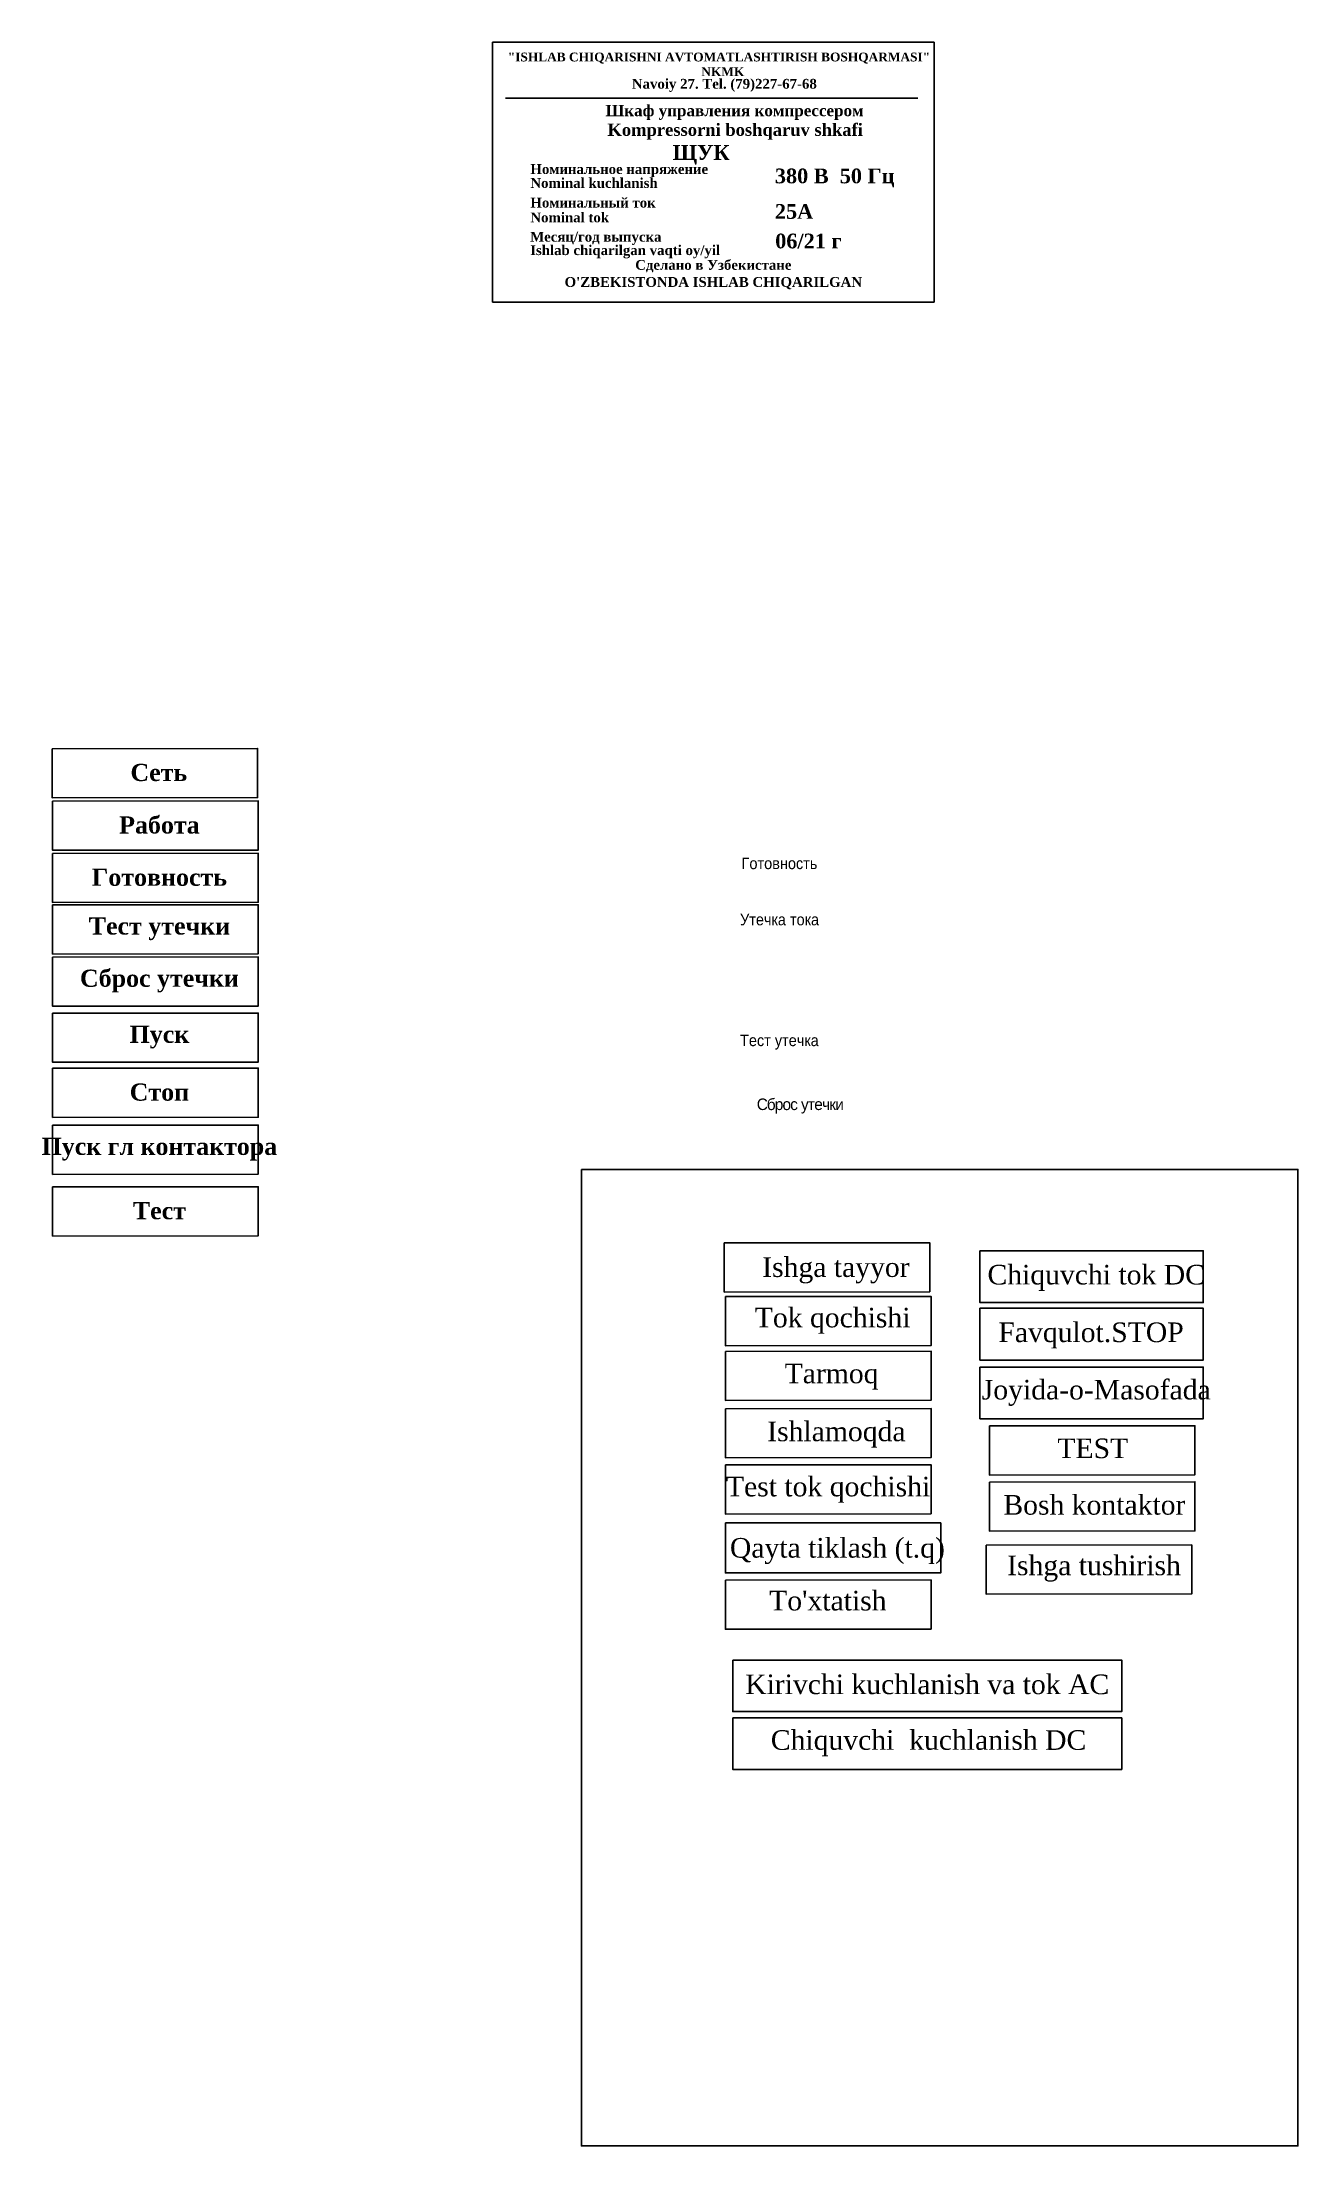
# Model space of a CAD drawing. Header units: millimetres. Extents: x 12 to 2978, y 1101 to 2133.
# Drawn here: x 1452.3 to 1708.1, y 1617.5 to 2046.3 of the extents above; entities that cross this region are included whole.
import ezdxf

# ---------------------------------------------------------------- set-up
doc = ezdxf.new("R2010")
doc.units = ezdxf.units.MM
doc.styles.add('WD', font='txt.shx')
doc.styles.add('WD_IEC', font='ISOCP2.shx', dxfattribs={"width": 0.9, "height": 4})

msp = doc.modelspace()

# ---------------------------------------------------------------- texts
at = {"color": 0, "attachment_point": 1, "style": 'WD'}
for s, width, gutter_width, heights, insert, char_height in [('{\\fTimes New Roman|b1|i0|c204|p18;"\\fTimes New Roman|b1|i0|c0|p18;ISHLAB CHIQARISHNI AVTOMATLASHTIRISH BOSHQARMASI\\fTimes New Roman|b1|i0|c204|p18;"\\fTimes New Roman|b1|i0|c0|p18;\\P                                                          NKMK}', 117.8157, 0, [0], (1547.14, 2044.18, 2.87), 1.8), ('{\\fTimes New Roman|b1|i0|c0|p18;Navoiy 27. Tel. (79)227-67-68}', 90, 12.5, [3.36], (1572.42, 2038.82, 2.87), 2), ('{\\fTimes New Roman|b1|i0|c204|p18;Шкаф управления компрессером}', 94.758, 12.5, [0], (1567.05, 2033.52, 2.87), 2.3), ('{\\fTimes New Roman|b1|i0|c0|p18;Kompressorni boshqaruv shkafi}', 90, 12.5, [0], (1567.44, 2029.71, 2.87), 2.5), ('{\\fTimes New Roman|b1|i0|c204|p18;ЩУК}', 90, 12.5, [0], (1580.73, 2025.32, 2.87), 3), ('\\pxql;{\\fTimes New Roman|b1|i0|c204|p18;^IНоминальное напряжение^I}', 90, 12.5, [0], (1543.74, 2021.44, 2.87), 2), ('\\pxql;{\\fTimes New Roman|b1|i0|c204|p18;^I\\H1.5x;380 В  50 Гц^I}', 48.5773, 12.5, [0], (1593.55, 2020.54, 2.87), 2), ('\\pxql;{\\fTimes New Roman|b1|i0|c204|p18;^I\\fTimes New Roman|b1|i0|c0|p18;Nominal kuchlanish\\fTimes New Roman|b1|i0|c204|p18;^I^I}', 90, 12.5, [0], (1543.74, 2018.61, 2.87), 2), ('\\pxql;{\\fTimes New Roman|b1|i0|c204|p18;^IНоминальный ток}', 90, 12.5, [0], (1543.74, 2014.6, 2.87), 2), ('\\pxql;{\\fTimes New Roman|b1|i0|c0|p18;^INominal tok}', 90, 12.5, [0], (1543.74, 2011.58, 2.87), 2), ('\\pxql;{\\fTimes New Roman|b1|i0|c204|p18;^I\\fTimes New Roman|b1|i0|c0|p18;\\H1.5x;25A}', 48.5773, 12.5, [0], (1593.55, 2013.3, 2.87), 2), ('\\A1;\\pxql;{\\fTimes New Roman|b1|i0|c0|p18;^I\\fTimes New Roman|b1|i0|c204|p18;Месяц/год выпуска^I}', 90, 12.5, [0], (1543.7, 2007.64, 2.87), 2), ('{\\fTimes New Roman|b1|i0|c204|p18;^I\\A1;\\H1.5x;06/21 г}', 48.5773, 12.5, [0], (1593.62, 2007.28, 2.87), 2), ('\\A1;\\pxql;{\\fTimes New Roman|b1|i0|c0|p18;^IIshlab chiqarilgan vaqti oy/yil}', 90, 12.5, [0], (1543.7, 2004.91, 2.87), 2), ("\\A1;\\pxqc;{\\fTimes New Roman|b1|i0|c0|p18;O'ZBEKISTONDA ISHLAB CHIQARILGAN}", 90, 12.5, [0], (1544.01, 1998.43, 2.87), 2), ('\\A1;\\pxqc;{\\fTimes New Roman|b1|i0|c204|p18;Сделано в Узбекистане}', 90, 12.5, [0], (1544.01, 2001.91, 2.87), 2)]:
    msp.add_mtext_dynamic_manual_height_columns(s, width=width, gutter_width=gutter_width, heights=heights, dxfattribs=dict(at, insert=insert, char_height=char_height))
at = {"attachment_point": 5}
for s, width, gutter_width, heights, insert, char_height, style in [('\\A1;{\\fTimes New Roman|b1|i0|c204|p18;Сеть}', 50, 12.5, [10], (1476.04, 1897.44), 3.5, 'WD'), ('\\A1;{\\fTimes New Roman|b1|i0|c204|p18;Работа}', 50, 12.5, [10], (1476.16, 1886.74), 3.5, 'WD'), ('{\\fArial|b0|i0|c204|p34;Готовность}', 39.3387, 3.33, [6.51], (1602.49, 1878.92), 2.349, 'WD_IEC'), ('\\A1;{\\fTimes New Roman|b1|i0|c204|p18;Готовность}', 50, 12.5, [10], (1476.16, 1876.09), 3.5, 'WD'), ('\\A1;{\\fTimes New Roman|b1|i0|c204|p18;Тест утечки}', 50, 12.5, [10], (1476.16, 1865.6), 3.5, 'WD'), ('{\\fArial|b0|i0|c204|p34;Утечка тока}', 39.3387, 3.33, [6.51], (1602.5, 1867.47), 2.349, 'WD_IEC'), ('\\A1;{\\fTimes New Roman|b1|i0|c204|p18;Сброс утечки}', 50, 12.5, [10], (1476.16, 1854.95), 3.5, 'WD'), ('\\A1;{\\fTimes New Roman|b1|i0|c204|p18;Пуск}', 50, 12.5, [10], (1476.16, 1843.53), 3.5, 'WD'), ('{\\fArial|b0|i0|c204|p34;Тест утечка}', 39.3387, 3.33, [6.51], (1602.47, 1842.51), 2.349, 'WD_IEC'), ('\\A1;{\\fTimes New Roman|b1|i0|c204|p18;Стоп}', 50, 12.5, [10], (1476.16, 1832.3), 3.5, 'WD'), ('{\\Ftxt|c204;\\W1;\\T0.9;Сброс утечки}', 71.1955, 3.33, [6.51], (1606.65, 1829.48), 2.349, 'WD_IEC'), ('\\A1;{\\fTimes New Roman|b1|i0|c204|p18;Пуск гл контактора}', 50, 12.5, [10], (1476.16, 1820.69), 3.5, 'WD'), ('\\A1;{\\fTimes New Roman|b1|i0|c204|p18;Тест}', 50, 12.5, [10], (1476.16, 1808.13), 3.5, 'WD')]:
    msp.add_mtext_dynamic_manual_height_columns(s, width=width, gutter_width=gutter_width, heights=heights, dxfattribs=dict(at, insert=insert, char_height=char_height, style=style))
at = {"char_height": 4, "attachment_point": 1, "style": 'WD'}
for s, insert, width in [('{\\fTimes New Roman|b0|i0|c204|p18;Ishga tayyor}', (1598.97, 1798.65), 41.65), ('{\\fTimes New Roman|b0|i0|c204|p18;Chiquvchi tok DC}', (1644.86, 1797.11), 52.675), ('{\\fTimes New Roman|b0|i0|c204|p18;Tok qochishi}', (1597.46, 1788.37), 37.975), ('{\\fTimes New Roman|b0|i0|c204|p18;Favqulot.STOP}', (1647.08, 1785.37), 42.2625), ('{\\fTimes New Roman|b0|i0|c204|p18;Tarmoq}', (1603.54, 1776.98), 20.825), ('{\\fTimes New Roman|b0|i0|c204|p18;Joyida\\fTimes New Roman|b0|i0|c0|p18;-o-\\fTimes New Roman|b0|i0|c204|p18;Masofada}', (1643.7, 1773.67), 36.75), ('{\\fTimes New Roman|b0|i0|c204|p18;Ishlamoqda}', (1599.99, 1765.17), 32.4625), ('{\\fTimes New Roman|b0|i0|c204|p18;TEST}', (1659.1, 1761.72), 13.475), ('{\\fTimes New Roman|b0|i0|c204|p18;Test tok qochishi}', (1591.58, 1753.93), 56.35), ('{\\fTimes New Roman|b0|i0|c204|p18;Bosh kontaktor}', (1648.1, 1750.2), 50.225), ('{\\fTimes New Roman|b0|i0|c204|p18;Qayta tiklash (t.q)}', (1592.39, 1741.44), 59.4125), ('{\\fTimes New Roman|b0|i0|c204|p18;Ishga tushirish}', (1648.86, 1737.86), 47.775), ("{\\fTimes New Roman|b0|i0|c204|p18;To'xtatish}", (1600.39, 1730.68), 31.2375), ('{\\fTimes New Roman|b0|i0|c204|p18;Kirivchi kuchlanish va tok AC}', (1595.5, 1713.62), 93.7125), ('{\\fTimes New Roman|b0|i0|c204|p18;Chiquvchi  kuchlanish DC}', (1600.72, 1702.27), 77.7875)]:
    msp.add_mtext(s, dxfattribs=dict(at, insert=insert, width=width))

# ---------------------------------------------------------------- linework, layer by layer
at = {"color": 0}
for p, q in [((1544.01, 2046.32, 2.87), (1634.01, 2046.32, 2.87)), ((1544.01, 1993.32, 2.87), (1544.01, 2046.32, 2.87)), ((1634.01, 2046.32, 2.87), (1634.01, 1993.32, 2.87)), ((1634.01, 1993.32, 2.87), (1544.01, 1993.32, 2.87))]:
    msp.add_line(p, q, dxfattribs=at)
for p, q in [((1634.01, 1993.32, 5.74), (1634.01, 2046.32, 5.74)), ((1546.65, 2034.87, 2.87), (1630.65, 2034.88, 2.87)), ((1544.01, 1993.32, 1.44), (1634.01, 1993.32, 1.44))]:
    msp.add_line(p, q)
for points in [[(1454.29, 1902.31), (1496.17, 1902.36), (1496.17, 1892.36), (1454.29, 1892.31)], [(1454.41, 1891.6), (1496.29, 1891.65), (1496.29, 1881.65), (1454.41, 1881.6)], [(1454.41, 1880.95), (1496.29, 1881), (1496.29, 1871), (1454.41, 1870.95)], [(1454.41, 1870.46), (1496.29, 1870.51), (1496.29, 1860.51), (1454.41, 1860.46)], [(1454.41, 1859.81), (1496.29, 1859.86), (1496.29, 1849.86), (1454.41, 1849.81)], [(1454.41, 1848.39), (1496.29, 1848.44), (1496.29, 1838.44), (1454.41, 1838.39)], [(1454.41, 1837.17), (1496.29, 1837.21), (1496.29, 1827.21), (1454.41, 1827.17)], [(1454.41, 1825.55), (1496.29, 1825.6), (1496.29, 1815.6), (1454.41, 1815.55)], [(1562.15, 1816.55), (1708.11, 1816.55), (1708.11, 1617.54), (1562.15, 1617.54)], [(1454.41, 1812.99), (1496.29, 1813.04), (1496.29, 1803.04), (1454.41, 1802.99)], [(1591.23, 1801.57), (1633.11, 1801.62), (1633.11, 1791.62), (1591.23, 1791.57)], [(1643.32, 1799.99), (1688.81, 1799.99), (1688.81, 1789.43), (1643.32, 1789.43)], [(1591.49, 1790.63), (1633.37, 1790.67), (1633.37, 1780.67), (1591.49, 1780.63)], [(1643.32, 1788.26), (1688.81, 1788.26), (1688.81, 1777.71), (1643.32, 1777.71)], [(1591.49, 1779.48), (1633.37, 1779.53), (1633.37, 1769.53), (1591.49, 1769.48)], [(1643.32, 1776.28), (1688.81, 1776.28), (1688.81, 1765.73), (1643.32, 1765.73)], [(1591.49, 1767.8), (1633.37, 1767.84), (1633.37, 1757.84), (1591.49, 1757.8)], [(1645.25, 1764.28), (1687.13, 1764.33), (1687.13, 1754.33), (1645.25, 1754.28)], [(1591.49, 1756.33), (1633.37, 1756.38), (1633.37, 1746.38), (1591.49, 1746.33)], [(1645.25, 1752.84), (1687.13, 1752.89), (1687.13, 1742.89), (1645.25, 1742.84)], [(1591.49, 1744.5), (1635.34, 1744.5), (1635.34, 1734.31), (1591.49, 1734.31)], [(1644.61, 1739.99), (1686.49, 1740.04), (1686.49, 1730.04), (1644.61, 1729.99)], [(1591.49, 1732.84), (1633.37, 1732.89), (1633.37, 1722.89), (1591.49, 1722.84)], [(1592.98, 1716.56), (1672.22, 1716.56), (1672.22, 1706.05), (1592.98, 1706.05)], [(1592.98, 1704.79), (1672.22, 1704.79), (1672.22, 1694.27), (1592.98, 1694.27)]]:
    msp.add_lwpolyline(points, close=True)

msp.set_redraw_order([(e.dxf.handle, doc.entitydb.next_handle()) for e in msp.query("TEXT MTEXT ATTDEF DIMENSION ARC_DIMENSION")])  # texts and dimensions are drawn at this point

doc.saveas('drawing.dxf')
